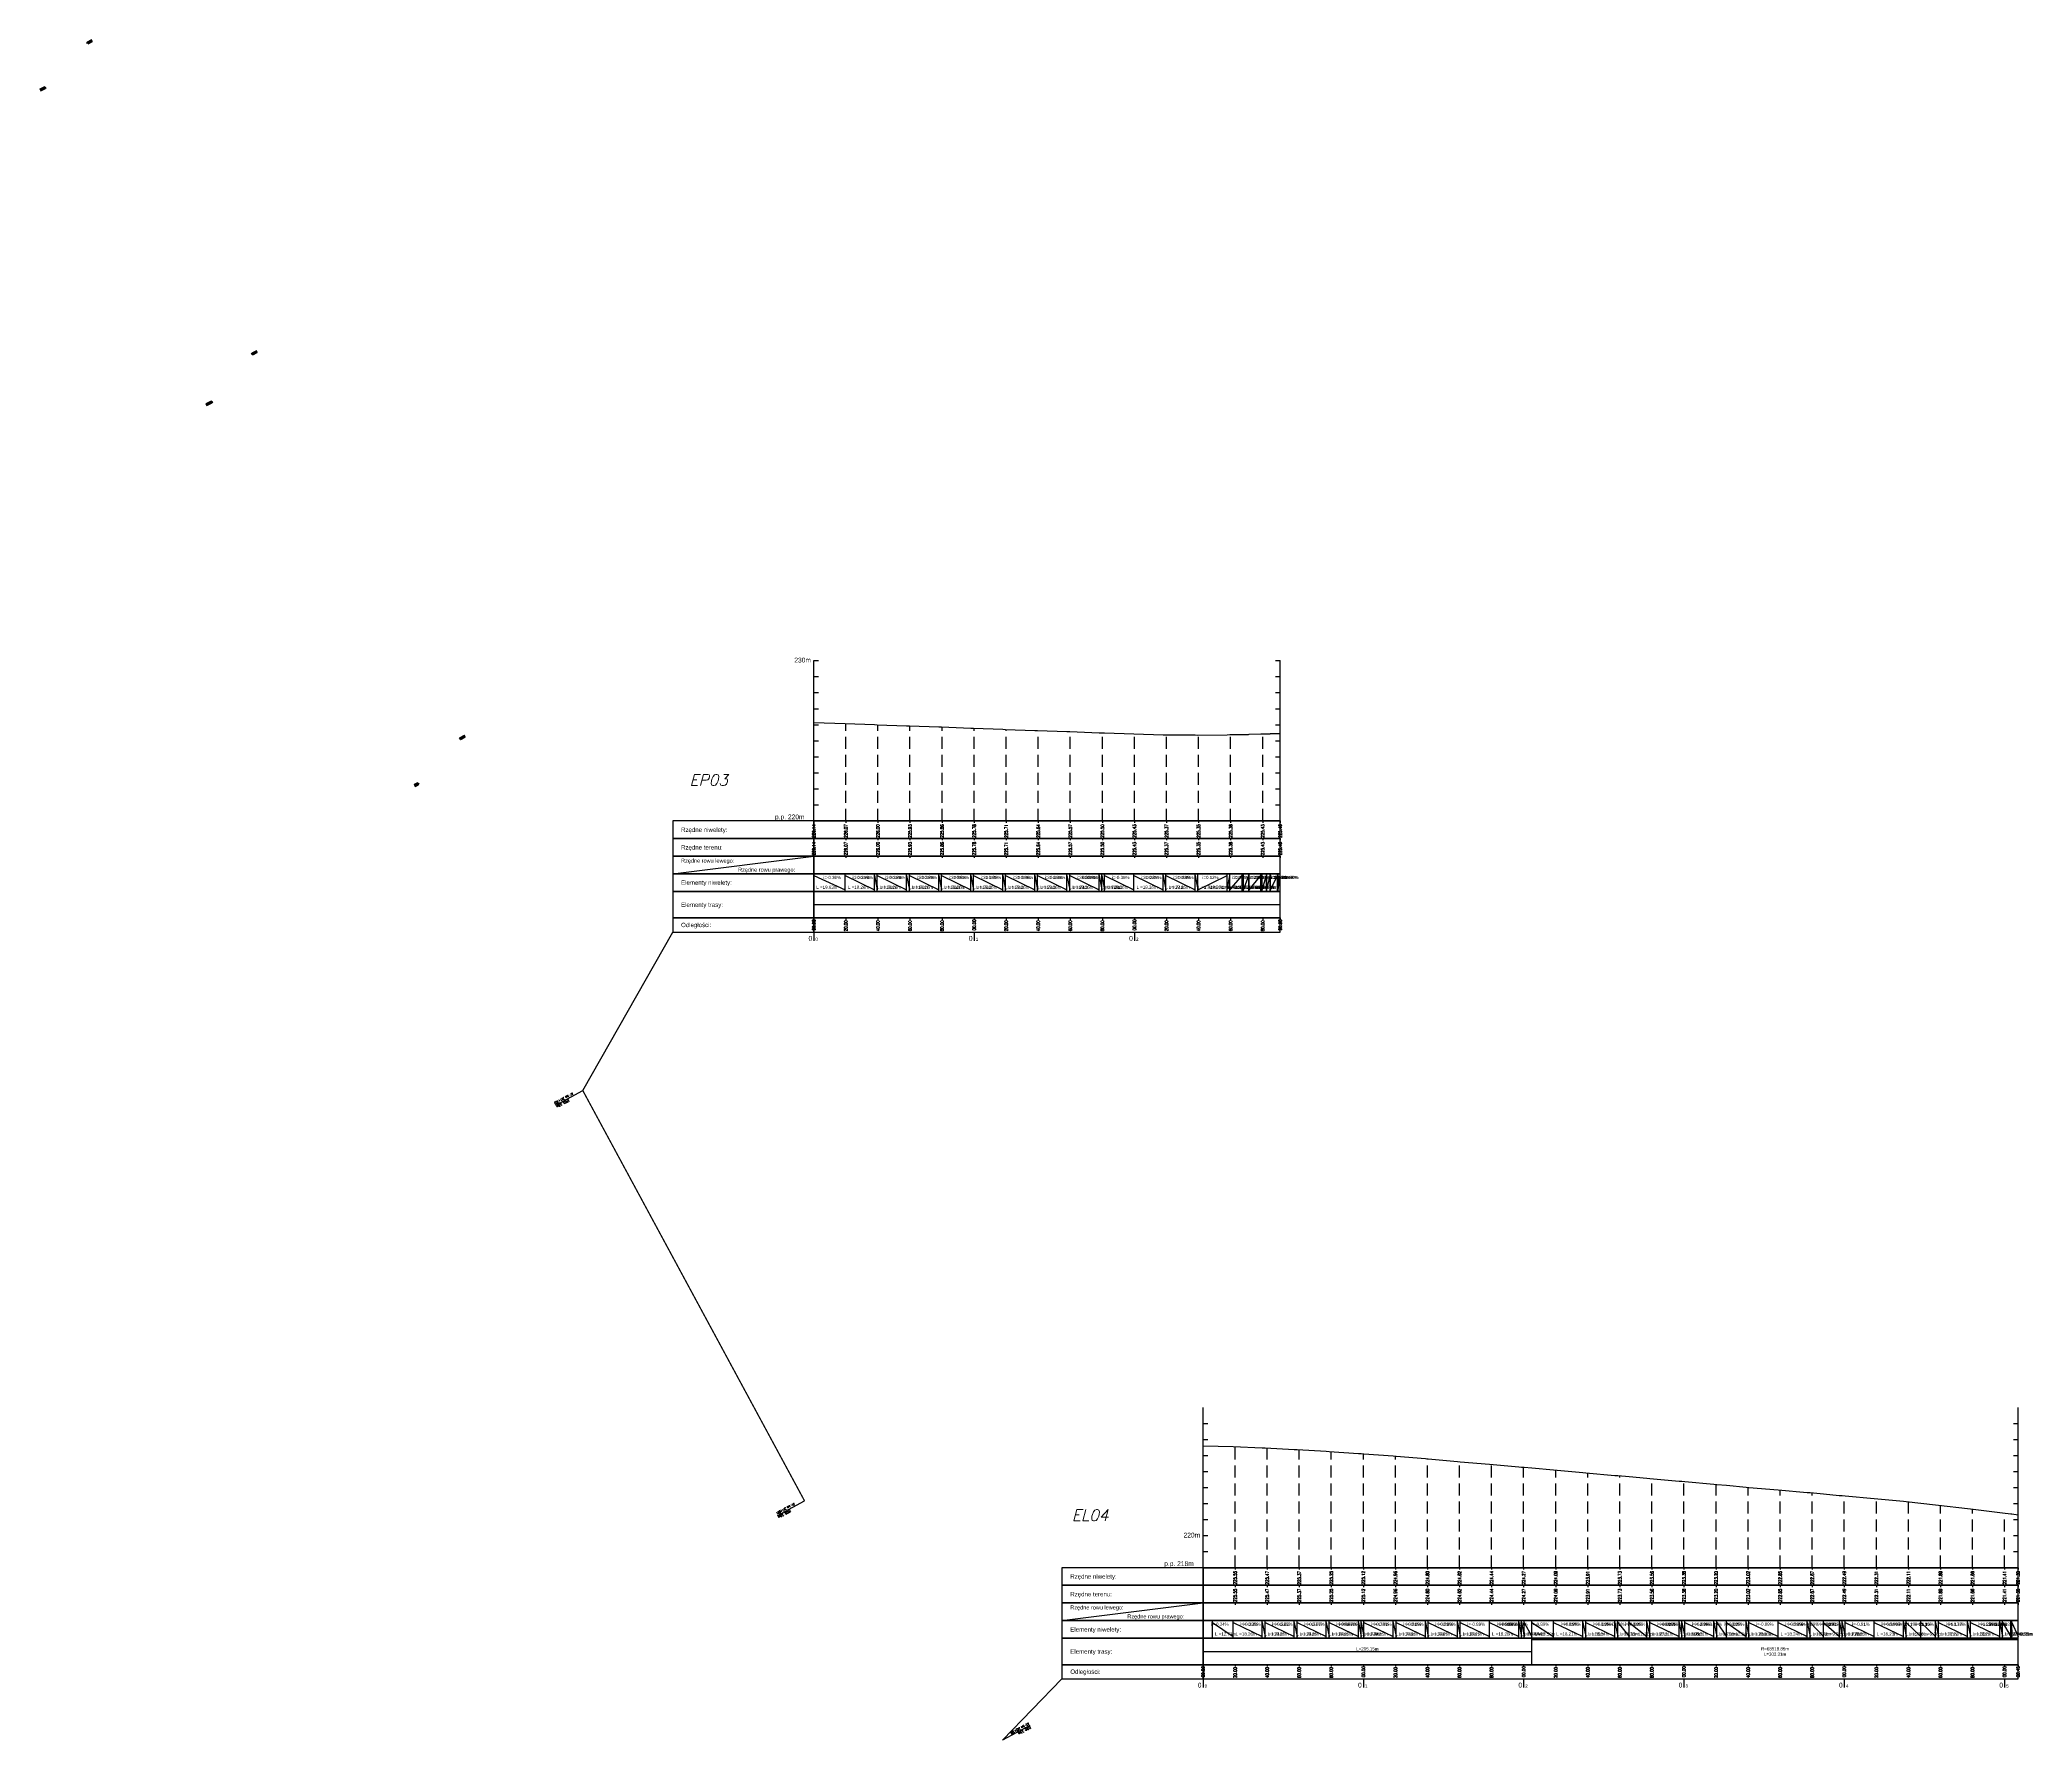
# Model space of a CAD drawing. Header units: metres. Extents: x 7399493 to 7407015, y 5696902 to 5712236.
# Drawn here: x 7403683 to 7404926, y 5706186 to 5707247 of the extents above; entities that cross this region are included whole.
import ezdxf

# ---------------------------------------------------------------- set-up
doc = ezdxf.new("R2010")
doc.units = ezdxf.units.M
doc.linetypes.add('DASHED', pattern=[0.75, 0.5, -0.25])
for name, color, linetype in [('Ekran_akustyczny_3.5m_opis', 7, 'Continuous'), ('Ekran_akustyczny_3m', 100, 'Continuous'), ('Ekran_akustyczny_3m_opis', 7, 'Continuous'), ('pomoc', 140, 'Continuous'), ('PR_0', 7, 'Continuous'), ('PR_istniejacy_teren', 7, 'Continuous'), ('robocza', 3, 'Continuous'), ('Schody ewakuacyjne', 100, 'Continuous')]:
    doc.layers.add(name, color=color, linetype=linetype)
doc.styles.add('simplex 0.60', font='simplex.shx', dxfattribs={"width": 0.6})
doc.styles.add('simplex 0.80', font='simplex.shx', dxfattribs={"width": 0.8})
doc.styles.add('Standard poch.', font='simplex.shx', dxfattribs={"oblique": 15})

# ---------------------------------------------------------------- blocks, each defined once
blk = doc.blocks.new('*U21')
at = {"layer": 'Schody ewakuacyjne', "ltscale": 0.8}
blk.add_lwpolyline([(-0.7, 0), (-0.7, -2.4), (-0.6, -2.4), (-0.6, 0)], close=True, dxfattribs=at)
at = {"layer": 'Schody ewakuacyjne'}
for points in [[(-0.5, -2.4), (-0.5, 0)], [(-0.5, 0), (0.5, 0)], [(-0.4, 0.3), (0.4, 0.3)], [(-0.4, 0), (-0.4, 0.3), (0.4, 0.3), (0.4, 0)], [(-0.4, -2.4), (-0.4, 0)], [(-0.5, -2.4), (0.5, -2.4)], [(-0.4, -0.3), (0.4, -0.3)], [(-0.4, -0.5), (0.4, -0.5)], [(-0.4, -0.8), (0.4, -0.8)], [(-0.4, -1.1), (0.4, -1.1)], [(-0.4, -1.4), (0.4, -1.4)], [(-0.4, -1.6), (0.4, -1.6)], [(-0.4, -1.9), (0.4, -1.9)], [(-0.4, -2.2), (0.4, -2.2)], [(-0.4, -2.4), (0.4, -2.4)], [(0.4, -2.4), (0.4, 0)], [(0.5, -2.4), (0.5, 0)]]:
    blk.add_lwpolyline(points, dxfattribs=at)
blk = doc.blocks.new('*U23')
at = {"layer": 'Schody ewakuacyjne', "ltscale": 0.8}
blk.add_lwpolyline([(-0.7, 0), (-0.7, -3.2), (-0.6, -3.2), (-0.6, 0)], close=True, dxfattribs=at)
at = {"layer": 'Schody ewakuacyjne'}
for points in [[(-0.5, -3.2), (-0.5, 0)], [(-0.5, 0), (0.5, 0)], [(-0.4, 0.3), (0.4, 0.3)], [(-0.4, 0), (-0.4, 0.3), (0.4, 0.3), (0.4, 0)], [(-0.4, -3.2), (-0.4, 0)], [(-0.5, -3.2), (0.5, -3.2)], [(-0.4, -0.3), (0.4, -0.3)], [(-0.4, -0.5), (0.4, -0.5)], [(-0.4, -0.8), (0.4, -0.8)], [(-0.4, -1.1), (0.4, -1.1)], [(-0.4, -1.4), (0.4, -1.4)], [(-0.4, -1.6), (0.4, -1.6)], [(-0.4, -1.9), (0.4, -1.9)], [(-0.4, -2.2), (0.4, -2.2)], [(-0.4, -2.4), (0.4, -2.4)], [(-0.4, -2.7), (0.4, -2.7)], [(-0.4, -3), (0.4, -3)], [(-0.4, -3.2), (0.4, -3.2)], [(0.4, -3.2), (0.4, 0)], [(0.5, -3.2), (0.5, 0)]]:
    blk.add_lwpolyline(points, dxfattribs=at)
blk = doc.blocks.new('*U88')
at = {"layer": 'robocza', "color": 7, "linetype": 'Continuous', "lineweight": -3}
for p, q in [((0, 100), (3, 100)), ((0, 0), (0, 100)), ((287.9, 100), (290.9, 100)), ((290.9, 0), (290.9, 100)), ((0, 90), (3, 90)), ((287.9, 90), (290.9, 90)), ((0, 80), (3, 80)), ((287.9, 80), (290.9, 80)), ((0, 70), (3, 70)), ((287.9, 70), (290.9, 70)), ((0, 60), (3, 60)), ((0, 50), (3, 50)), ((287.9, 60), (290.9, 60)), ((287.9, 50), (290.9, 50)), ((0, 40), (3, 40)), ((287.9, 40), (290.9, 40)), ((0, 30), (3, 30)), ((287.9, 30), (290.9, 30)), ((0, 20), (3, 20)), ((287.9, 20), (290.9, 20)), ((0, 10), (3, 10)), ((0, 0), (290.9, 0)), ((287.9, 10), (290.9, 10)), ((287.9, 0), (290.9, 0)), ((0, -11), (0, -12.1)), ((20, -11), (20, -12.1)), ((40, -11), (40, -12.1)), ((60, -11), (60, -12.1)), ((80, -11), (80, -12.1)), ((100, -11), (100, -12.1)), ((120, -11), (120, -12.1)), ((140, -11), (140, -12.1)), ((160, -11), (160, -12.1)), ((180, -11), (180, -12.1)), ((200, -11), (200, -12.1)), ((220, -11), (220, -12.1)), ((240, -11), (240, -12.1)), ((260, -11), (260, -12.1)), ((280, -11), (280, -12.1)), ((290.9, -11), (290.9, -12.1)), ((-88, -33), (0, -22)), ((0, -22), (0, -23.1)), ((20, -22), (20, -23.1)), ((40, -22), (40, -23.1)), ((60, -22), (60, -23.1)), ((80, -22), (80, -23.1)), ((100, -22), (100, -23.1)), ((120, -22), (120, -23.1)), ((140, -22), (140, -23.1)), ((160, -22), (160, -23.1)), ((180, -22), (180, -23.1)), ((200, -22), (200, -23.1)), ((220, -22), (220, -23.1)), ((240, -22), (240, -23.1)), ((260, -22), (260, -23.1)), ((280, -22), (280, -23.1)), ((290.9, -22), (290.9, -23.1)), ((0, -60.5), (0, -61.6)), ((20, -60.5), (20, -61.6)), ((40, -60.5), (40, -61.6)), ((60, -60.5), (60, -61.6)), ((80, -60.5), (80, -61.6)), ((100, -60.5), (100, -61.6)), ((120, -60.5), (120, -61.6)), ((140, -60.5), (140, -61.6)), ((160, -60.5), (160, -61.6)), ((180, -60.5), (180, -61.6)), ((200, -60.5), (200, -61.6)), ((220, -60.5), (220, -61.6)), ((240, -60.5), (240, -61.6)), ((260, -60.5), (260, -61.6)), ((280, -60.5), (280, -61.6)), ((290.9, -60.5), (290.9, -61.6)), ((0, -69.3), (0, -74.8)), ((100, -69.3), (100, -74.8)), ((200, -69.3), (200, -74.8))]:
    blk.add_line(p, q, dxfattribs=at)
at = {"layer": 'robocza', "color": 7, "linetype": 'DASHED', "lineweight": -3, "ltscale": 15}
for p, q in [((0, 0), (0, 61.4)), ((20, 0), (20, 60.7)), ((40, 0), (40, 60)), ((60, 0), (60, 59.3)), ((80, 0), (80, 58.6)), ((100, 0), (100, 57.8)), ((120, 0), (120, 57.1)), ((140, 0), (140, 56.4)), ((160, 0), (160, 55.7)), ((180, 0), (180, 55)), ((200, 0), (200, 54.3)), ((220, 0), (220, 53.7)), ((240, 0), (240, 53.5)), ((260, 0), (260, 53.8)), ((280, 0), (280, 54.3)), ((290.9, 0), (290.9, 54.6))]:
    blk.add_line(p, q, dxfattribs=at)
at = {"layer": 'robocza', "color": 1, "linetype": 'Continuous', "lineweight": -3}
for p, q in [((0, 0), (0, -1.1)), ((20, 0), (20, -1.1)), ((40, 0), (40, -1.1)), ((60, 0), (60, -1.1)), ((80, 0), (80, -1.1)), ((100, 0), (100, -1.1)), ((120, 0), (120, -1.1)), ((140, 0), (140, -1.1)), ((160, 0), (160, -1.1)), ((180, 0), (180, -1.1)), ((200, 0), (200, -1.1)), ((220, 0), (220, -1.1)), ((240, 0), (240, -1.1)), ((260, 0), (260, -1.1)), ((280, 0), (280, -1.1)), ((290.9, 0), (290.9, -1.1)), ((0, -22), (0, -23.1)), ((20, -22), (20, -23.1)), ((40, -22), (40, -23.1)), ((60, -22), (60, -23.1)), ((80, -22), (80, -23.1)), ((100, -22), (100, -23.1)), ((120, -22), (120, -23.1)), ((140, -22), (140, -23.1)), ((160, -22), (160, -23.1)), ((180, -22), (180, -23.1)), ((200, -22), (200, -23.1)), ((220, -22), (220, -23.1)), ((240, -22), (240, -23.1)), ((260, -22), (260, -23.1)), ((280, -22), (280, -23.1)), ((290.9, -22), (290.9, -23.1)), ((0, -44), (0, -33)), ((0, -34.1), (19.6, -42.9)), ((19.6, -44), (19.6, -33)), ((19.6, -34.1), (37.9, -42.9)), ((37.9, -44), (37.9, -33)), ((37.9, -34.1), (39.6, -42.9)), ((39.6, -44), (39.6, -33)), ((39.6, -34.1), (57.9, -42.9)), ((57.9, -44), (57.9, -33)), ((57.9, -34.1), (59.6, -42.9)), ((59.6, -44), (59.6, -33)), ((59.6, -34.1), (77.9, -42.9)), ((77.9, -44), (77.9, -33)), ((77.9, -34.1), (79.6, -42.9)), ((79.6, -44), (79.6, -33)), ((79.6, -34.1), (97.9, -42.9)), ((97.9, -44), (97.9, -33)), ((97.9, -34.1), (99.6, -42.9)), ((99.6, -44), (99.6, -33)), ((99.6, -34.1), (117.9, -42.9)), ((117.9, -44), (117.9, -33)), ((117.9, -34.1), (119.6, -42.9)), ((119.6, -44), (119.6, -33)), ((119.6, -34.1), (137.9, -42.9)), ((137.9, -44), (137.9, -33)), ((137.9, -34.1), (139.6, -42.9)), ((139.6, -44), (139.6, -33)), ((139.6, -34.1), (157.9, -42.9)), ((157.9, -44), (157.9, -33)), ((157.9, -34.1), (159.6, -42.9)), ((159.6, -44), (159.6, -33)), ((159.6, -34.1), (177.9, -42.9)), ((177.9, -44), (177.9, -33)), ((177.9, -34.1), (179.6, -42.9)), ((179.6, -44), (179.6, -33)), ((179.6, -34.1), (181.4, -42.9)), ((181.4, -44), (181.4, -33)), ((181.4, -34.1), (199.6, -42.9)), ((199.6, -44), (199.6, -33)), ((199.6, -34.1), (217.9, -42.9)), ((217.9, -44), (217.9, -33)), ((217.9, -34.1), (219.6, -42.9)), ((219.6, -44), (219.6, -33)), ((219.6, -34.1), (237.9, -42.9)), ((237.9, -44), (237.9, -33)), ((237.9, -34.1), (239.6, -42.9)), ((239.6, -44), (239.6, -33)), ((239.6, -42.9), (257.9, -34.1)), ((257.9, -44), (257.9, -33)), ((257.9, -42.9), (259.6, -34.1)), ((259.6, -44), (259.6, -33)), ((259.6, -42.9), (267.3, -34.1)), ((267.3, -44), (267.3, -33)), ((267.3, -42.9), (268.1, -34.1)), ((268.1, -44), (268.1, -33)), ((268.1, -42.9), (271.3, -34.1)), ((271.3, -44), (271.3, -33)), ((271.3, -42.9), (271.6, -34.1)), ((271.6, -44), (271.6, -33)), ((271.6, -42.9), (278.9, -34.1)), ((278.9, -44), (278.9, -33)), ((278.9, -42.9), (279.6, -34.1)), ((279.6, -44), (279.6, -33)), ((279.6, -42.9), (282.3, -34.1)), ((282.3, -44), (282.3, -33)), ((282.3, -42.9), (282.6, -34.1)), ((282.6, -44), (282.6, -33)), ((282.6, -42.9), (284.6, -34.1)), ((284.6, -44), (284.6, -33)), ((284.6, -42.9), (284.8, -34.1)), ((284.8, -44), (284.8, -33)), ((284.8, -42.9), (289.2, -34.1)), ((289.2, -44), (289.2, -33)), ((289.2, -42.9), (289.6, -34.1)), ((289.6, -44), (289.6, -33)), ((289.6, -42.9), (290.9, -34.1)), ((0, -60.5), (0, -44)), ((0, -52.2), (290.9, -52.2))]:
    blk.add_line(p, q, dxfattribs=at)
at = {"layer": 'robocza', "color": 7, "linetype": 'Continuous', "lineweight": -3}
for points in [[(0, -11), (0, 0), (-88, 0), (-88, -11)], [(0, -11), (290.9, -11), (290.9, 0), (0, 0)], [(0, -22), (0, -11), (-88, -11), (-88, -22)], [(0, -22), (290.9, -22), (290.9, -11), (0, -11)], [(0, -33), (0, -22), (-88, -22), (-88, -33)], [(0, -33), (0, -22), (-88, -22), (-88, -33)], [(0, -33), (290.9, -33), (290.9, -22), (0, -22)], [(0, -33), (290.9, -33), (290.9, -22), (0, -22)], [(0, -44), (0, -33), (-88, -33), (-88, -44)], [(0, -44), (290.9, -44), (290.9, -33), (0, -33)], [(0, -60.5), (0, -44), (-88, -44), (-88, -60.5)], [(0, -60.5), (290.9, -60.5), (290.9, -44), (0, -44)], [(0, -69.3), (0, -60.5), (-88, -60.5), (-88, -69.3)], [(0, -69.3), (290.9, -69.3), (290.9, -60.5), (0, -60.5)]]:
    blk.add_3dface(points, dxfattribs=at)
at = {"layer": 'robocza', "color": 2, "linetype": 'Continuous', "lineweight": -3, "char_height": 3}
for s, insert, attachment_point in [('230m', (-1.8, 100.3), 6), ('p.p. 220m', (-15, 4), 2)]:
    blk.add_mtext(s, dxfattribs=dict(at, insert=insert, attachment_point=attachment_point))
at = {"layer": 'robocza', "color": 7, "linetype": 'Continuous', "lineweight": -3, "attachment_point": 4}
for s, insert, char_height in [('Rzędne niwelety:', (-82.8, -5.9), 2.75), ('Rzędne rowu lewego:', (-82.8, -25.2), 2.5), ('Rzędne terenu:', (-82.8, -16.9), 2.75), ('Elementy niwelety:', (-82.8, -38.9), 2.75), ('Elementy trasy:', (-82.8, -52.7), 2.75), ('Odległości:', (-82.8, -65.3), 2.75)]:
    blk.add_mtext(s, dxfattribs=dict(at, insert=insert, char_height=char_height))
at = {"layer": 'robocza', "color": 1, "linetype": 'Continuous', "lineweight": -3, "insert": (-47.2, -30.8), "char_height": 2.5, "attachment_point": 4}
blk.add_mtext('Rzędne rowu prawego:', dxfattribs=at)
blk = doc.blocks.new('*U87')
at = {"layer": 'PR_istniejacy_teren', "color": 7, "linetype": 'Continuous', "lineweight": -3, "ltscale": 4}
for p, q in [((7404820.8, 5706881.6), (7404840.4, 5706880.9)), ((7404840.4, 5706880.9), (7404858.7, 5706880.3)), ((7404858.7, 5706880.3), (7404860.4, 5706880.2)), ((7404860.4, 5706880.2), (7404878.7, 5706879.5)), ((7404878.7, 5706879.5), (7404880.4, 5706879.5)), ((7404880.4, 5706879.5), (7404898.7, 5706878.8)), ((7404898.7, 5706878.8), (7404900.4, 5706878.8)), ((7404900.4, 5706878.8), (7404918.7, 5706878.1)), ((7404918.7, 5706878.1), (7404920.4, 5706878)), ((7404920.4, 5706878), (7404938.7, 5706877.4)), ((7404938.7, 5706877.4), (7404940.4, 5706877.3)), ((7404940.4, 5706877.3), (7404958.7, 5706876.7)), ((7404958.7, 5706876.7), (7404960.4, 5706876.6)), ((7404960.4, 5706876.6), (7404978.7, 5706876)), ((7404978.7, 5706876), (7404980.4, 5706875.9)), ((7404980.4, 5706875.9), (7404998.7, 5706875.2)), ((7404998.7, 5706875.2), (7405000.4, 5706875.2)), ((7405000.4, 5706875.2), (7405002.2, 5706875.1)), ((7405002.2, 5706875.1), (7405020.4, 5706874.5)), ((7405020.4, 5706874.5), (7405038.7, 5706873.9)), ((7405038.7, 5706873.9), (7405040.4, 5706873.9)), ((7405040.4, 5706873.9), (7405058.7, 5706873.8)), ((7405058.7, 5706873.8), (7405060.4, 5706873.7)), ((7405060.4, 5706873.7), (7405078.7, 5706873.9)), ((7405078.7, 5706873.9), (7405080.4, 5706874)), ((7405080.4, 5706874), (7405088.1, 5706874.1)), ((7405088.1, 5706874.1), (7405088.9, 5706874.2)), ((7405088.9, 5706874.2), (7405092, 5706874.2)), ((7405092, 5706874.2), (7405092.4, 5706874.3)), ((7405092.4, 5706874.3), (7405099.7, 5706874.5)), ((7405099.7, 5706874.5), (7405100.4, 5706874.5)), ((7405100.4, 5706874.5), (7405103.1, 5706874.6)), ((7405103.1, 5706874.6), (7405103.4, 5706874.6)), ((7405103.4, 5706874.6), (7405105.4, 5706874.6)), ((7405105.4, 5706874.6), (7405105.6, 5706874.7)), ((7405105.6, 5706874.7), (7405110, 5706874.8)), ((7405110, 5706874.8), (7405110.4, 5706874.8)), ((7405110.4, 5706874.8), (7405111.7, 5706874.8))]:
    blk.add_line(p, q, dxfattribs=at)
blk = doc.blocks.new('*U86')
at = {"layer": 'robocza', "color": 1, "linetype": 'Continuous', "lineweight": -3, "char_height": 2, "attachment_point": 6, "rotation": 90, "style": 'simplex 0.80'}
for s, insert in [('226.14', (7404820.8, 5706818.1)), ('226.07', (7404840.8, 5706818.1)), ('226.00', (7404860.8, 5706818.1)), ('225.93', (7404880.8, 5706818.1)), ('225.86', (7404900.8, 5706818.1)), ('225.78', (7404920.8, 5706818.1)), ('225.71', (7404940.8, 5706818.1)), ('225.64', (7404960.8, 5706818.1)), ('225.57', (7404980.8, 5706818.1)), ('225.50', (7405000.8, 5706818.1)), ('225.43', (7405020.8, 5706818.1)), ('225.37', (7405040.8, 5706818.1)), ('225.35', (7405060.8, 5706818.1)), ('225.38', (7405080.8, 5706818.1)), ('225.43', (7405100.8, 5706818.1)), ('225.46', (7405111.7, 5706818.1))]:
    blk.add_mtext(s, dxfattribs=dict(at, insert=insert))
blk = doc.blocks.new('*U85')
at = {"layer": 'robocza', "color": 1, "linetype": 'Continuous', "lineweight": -3, "char_height": 2, "attachment_point": 6, "rotation": 90, "style": 'simplex 0.80'}
for s, insert in [('226.14', (7404820.8, 5706807.1)), ('226.07', (7404840.8, 5706807.1)), ('226.00', (7404860.8, 5706807.1)), ('225.93', (7404880.8, 5706807.1)), ('225.86', (7404900.8, 5706807.1)), ('225.78', (7404920.8, 5706807.1)), ('225.71', (7404940.8, 5706807.1)), ('225.64', (7404960.8, 5706807.1)), ('225.57', (7404980.8, 5706807.1)), ('225.50', (7405000.8, 5706807.1)), ('225.43', (7405020.8, 5706807.1)), ('225.37', (7405040.8, 5706807.1)), ('225.35', (7405060.8, 5706807.1)), ('225.38', (7405080.8, 5706807.1)), ('225.43', (7405100.8, 5706807.1)), ('225.46', (7405111.7, 5706807.1))]:
    blk.add_mtext(s, dxfattribs=dict(at, insert=insert))
blk = doc.blocks.new('*U84')
at = {"layer": 'PR_0', "color": 1, "linetype": 'Continuous', "lineweight": -3, "char_height": 2}
for s, insert, attachment_point in [('L =19.63m', (7404822.4, 5706777.8), 7), ('i=-0.36%', (7404837.7, 5706783.9), 9), ('L =18.26m', (7404842.1, 5706777.8), 7), ('i=-0.36%', (7404855.9, 5706783.9), 9), ('i=-0.36%', (7404857.7, 5706783.9), 9), ('L =1.74m', (7404860.3, 5706777.8), 7), ('L =18.26m', (7404862.1, 5706777.8), 7), ('i=-0.36%', (7404875.9, 5706783.9), 9), ('i=-0.36%', (7404877.7, 5706783.9), 9), ('L =1.74m', (7404880.3, 5706777.8), 7), ('L =18.26m', (7404882.1, 5706777.8), 7), ('i=-0.36%', (7404895.9, 5706783.9), 9), ('i=-0.36%', (7404897.7, 5706783.9), 9), ('L =1.74m', (7404900.3, 5706777.8), 7), ('L =18.26m', (7404902.1, 5706777.8), 7), ('i=-0.36%', (7404915.9, 5706783.9), 9), ('i=-0.36%', (7404917.7, 5706783.9), 9), ('L =1.74m', (7404920.3, 5706777.8), 7), ('L =18.26m', (7404922.1, 5706777.8), 7), ('i=-0.36%', (7404935.9, 5706783.9), 9), ('i=-0.36%', (7404937.7, 5706783.9), 9), ('L =1.74m', (7404940.3, 5706777.8), 7), ('L =18.26m', (7404942.1, 5706777.8), 7), ('i=-0.36%', (7404955.9, 5706783.9), 9), ('i=-0.36%', (7404957.7, 5706783.9), 9), ('L =1.74m', (7404960.3, 5706777.8), 7), ('L =18.26m', (7404962.1, 5706777.8), 7), ('i=-0.36%', (7404975.9, 5706783.9), 9), ('i=-0.36%', (7404977.7, 5706783.9), 9), ('L =1.74m', (7404980.3, 5706777.8), 7), ('L =18.26m', (7404982.1, 5706777.8), 7), ('i=-0.36%', (7404995.9, 5706783.9), 9), ('i=-0.36%', (7404997.7, 5706783.9), 9), ('i=-0.36%', (7404999.4, 5706783.9), 9), ('L =1.74m', (7405000.3, 5706777.8), 7), ('L =1.74m', (7405002.1, 5706777.8), 7), ('L =18.26m', (7405003.8, 5706777.8), 7), ('i=-0.36%', (7405017.7, 5706783.9), 9), ('L =18.26m', (7405022.1, 5706777.8), 7), ('i=-0.28%', (7405035.9, 5706783.9), 9), ('i=-0.28%', (7405037.7, 5706783.9), 9), ('L =1.74m', (7405040.3, 5706777.8), 7), ('L =18.26m', (7405042.1, 5706777.8), 7), ('i=-0.08%', (7405055.9, 5706783.9), 9), ('i=-0.08%', (7405057.7, 5706783.9), 9), ('L =1.74m', (7405060.3, 5706777.8), 7), ('i=0.12%', (7405063.2, 5706783.9), 7), ('L =18.26m', (7405077.1, 5706777.8), 9), ('L =1.74m', (7405078.8, 5706777.8), 9), ('L =7.69m', (7405086.5, 5706777.8), 9), ('L =0.73m', (7405087.2, 5706777.8), 9), ('L =3.19m', (7405090.4, 5706777.8), 9), ('L =0.30m', (7405090.7, 5706777.8), 9), ('i=0.12%', (7405081.4, 5706783.9), 7), ('i=0.22%', (7405083.2, 5706783.9), 7), ('L =7.37m', (7405098.1, 5706777.8), 9), ('L =0.70m', (7405098.8, 5706777.8), 9), ('L =2.69m', (7405101.5, 5706777.8), 9), ('L =0.26m', (7405101.8, 5706777.8), 9), ('i=0.22%', (7405090.9, 5706783.9), 7), ('i=0.29%', (7405091.6, 5706783.9), 7), ('L =2.07m', (7405103.8, 5706777.8), 9), ('L =0.20m', (7405104, 5706777.8), 9), ('i=0.29%', (7405094.8, 5706783.9), 7), ('i=0.30%', (7405095.1, 5706783.9), 7), ('L =4.37m', (7405108.4, 5706777.8), 9), ('L =0.42m', (7405108.8, 5706777.8), 9), ('L =1.27m', (7405110.1, 5706777.8), 9), ('i=0.30%', (7405102.5, 5706783.9), 7), ('i=0.30%', (7405103.2, 5706783.9), 7), ('i=0.30%', (7405105.9, 5706783.9), 7), ('i=0.30%', (7405106.1, 5706783.9), 7), ('i=0.30%', (7405108.2, 5706783.9), 7), ('i=0.30%', (7405108.4, 5706783.9), 7), ('i=0.30%', (7405112.8, 5706783.9), 7), ('i=0.30%', (7405113.2, 5706783.9), 7)]:
    blk.add_mtext(s, dxfattribs=dict(at, insert=insert, attachment_point=attachment_point))
blk = doc.blocks.new('*U83')
at = {"layer": 'robocza', "color": 1, "linetype": 'Continuous', "lineweight": -3, "char_height": 2, "attachment_point": 5, "rotation": 90, "style": 'simplex 0.80'}
for s, insert in [('00.00', (7404820.8, 5706755.3)), ('20.00', (7404840.8, 5706754.8)), ('40.00', (7404860.8, 5706754.8)), ('60.00', (7404880.8, 5706754.8)), ('80.00', (7404900.8, 5706754.8)), ('00.00', (7404920.8, 5706755.3)), ('20.00', (7404940.8, 5706754.8)), ('40.00', (7404960.8, 5706754.8)), ('60.00', (7404980.8, 5706754.8)), ('80.00', (7405000.8, 5706754.8)), ('00.00', (7405020.8, 5706755.3)), ('20.00', (7405040.8, 5706754.8)), ('40.00', (7405060.8, 5706754.8)), ('60.00', (7405080.8, 5706754.8)), ('80.00', (7405100.8, 5706754.8)), ('90.90', (7405111.7, 5706755.3))]:
    blk.add_mtext(s, dxfattribs=dict(at, insert=insert))
blk = doc.blocks.new('*U82')
at = {"layer": 'robocza', "color": 1, "linetype": 'Continuous', "lineweight": -3}
for s, insert, char_height, attachment_point in [('0', (7404819.8, 5706745.4), 3, 9), ('0', (7404821.8, 5706745.4), 2, 7), ('0', (7404919.8, 5706745.4), 3, 9), ('1', (7404921.8, 5706745.4), 2, 7), ('0', (7405019.8, 5706745.4), 3, 9), ('2', (7405021.8, 5706745.4), 2, 7)]:
    blk.add_mtext(s, dxfattribs=dict(at, insert=insert, char_height=char_height, attachment_point=attachment_point))
blk = doc.blocks.new('*U96')
at = {"layer": 'robocza', "color": 7, "linetype": 'DASHED', "lineweight": -3, "ltscale": 15}
for p, q in [((0, 0), (0, 100)), ((20, 0), (20, 75.5)), ((40, 0), (40, 74.7)), ((60, 0), (60, 73.7)), ((80, 0), (80, 72.5)), ((100, 0), (100, 71.2)), ((120, 0), (120, 69.6)), ((140, 0), (140, 68)), ((160, 0), (160, 66.2)), ((180, 0), (180, 64.4)), ((200, 0), (200, 62.7)), ((220, 0), (220, 60.9)), ((240, 0), (240, 59.1)), ((260, 0), (260, 57.3)), ((280, 0), (280, 55.6)), ((300, 0), (300, 53.8)), ((320, 0), (320, 52)), ((340, 0), (340, 50.2)), ((360, 0), (360, 48.5)), ((380, 0), (380, 46.7)), ((400, 0), (400, 44.9)), ((420, 0), (420, 43.1)), ((440, 0), (440, 41.1)), ((460, 0), (460, 38.9)), ((480, 0), (480, 36.6)), ((500, 0), (500, 34.1)), ((508.5, 0), (508.5, 33))]:
    blk.add_line(p, q, dxfattribs=at)
at = {"layer": 'robocza', "color": 7, "linetype": 'Continuous', "lineweight": -3}
for p, q in [((0, 0), (0, 100)), ((508.5, 0), (508.5, 100)), ((0, 90), (3, 90)), ((505.5, 90), (508.5, 90)), ((0, 80), (3, 80)), ((505.5, 80), (508.5, 80)), ((0, 70), (3, 70)), ((505.5, 70), (508.5, 70)), ((0, 60), (3, 60)), ((0, 50), (3, 50)), ((505.5, 60), (508.5, 60)), ((505.5, 50), (508.5, 50)), ((0, 40), (3, 40)), ((505.5, 40), (508.5, 40)), ((0, 30), (3, 30)), ((505.5, 30), (508.5, 30)), ((0, 20), (3, 20)), ((505.5, 20), (508.5, 20)), ((0, 10), (3, 10)), ((0, 0), (508.5, 0)), ((505.5, 10), (508.5, 10)), ((505.5, 0), (508.5, 0)), ((0, -11), (0, -12.1)), ((20, -11), (20, -12.1)), ((40, -11), (40, -12.1)), ((60, -11), (60, -12.1)), ((80, -11), (80, -12.1)), ((100, -11), (100, -12.1)), ((120, -11), (120, -12.1)), ((140, -11), (140, -12.1)), ((160, -11), (160, -12.1)), ((180, -11), (180, -12.1)), ((200, -11), (200, -12.1)), ((220, -11), (220, -12.1)), ((240, -11), (240, -12.1)), ((260, -11), (260, -12.1)), ((280, -11), (280, -12.1)), ((300, -11), (300, -12.1)), ((320, -11), (320, -12.1)), ((340, -11), (340, -12.1)), ((360, -11), (360, -12.1)), ((380, -11), (380, -12.1)), ((400, -11), (400, -12.1)), ((420, -11), (420, -12.1)), ((440, -11), (440, -12.1)), ((460, -11), (460, -12.1)), ((480, -11), (480, -12.1)), ((500, -11), (500, -12.1)), ((508.5, -11), (508.5, -12.1)), ((-88, -33), (0, -22)), ((0, -22), (0, -23.1)), ((20, -22), (20, -23.1)), ((40, -22), (40, -23.1)), ((60, -22), (60, -23.1)), ((80, -22), (80, -23.1)), ((100, -22), (100, -23.1)), ((120, -22), (120, -23.1)), ((140, -22), (140, -23.1)), ((160, -22), (160, -23.1)), ((180, -22), (180, -23.1)), ((200, -22), (200, -23.1)), ((220, -22), (220, -23.1)), ((240, -22), (240, -23.1)), ((260, -22), (260, -23.1)), ((280, -22), (280, -23.1)), ((300, -22), (300, -23.1)), ((320, -22), (320, -23.1)), ((340, -22), (340, -23.1)), ((360, -22), (360, -23.1)), ((380, -22), (380, -23.1)), ((400, -22), (400, -23.1)), ((420, -22), (420, -23.1)), ((440, -22), (440, -23.1)), ((460, -22), (460, -23.1)), ((480, -22), (480, -23.1)), ((500, -22), (500, -23.1)), ((508.5, -22), (508.5, -23.1)), ((0, -60.5), (0, -61.6)), ((20, -60.5), (20, -61.6)), ((40, -60.5), (40, -61.6)), ((60, -60.5), (60, -61.6)), ((80, -60.5), (80, -61.6)), ((100, -60.5), (100, -61.6)), ((120, -60.5), (120, -61.6)), ((140, -60.5), (140, -61.6)), ((160, -60.5), (160, -61.6)), ((180, -60.5), (180, -61.6)), ((200, -60.5), (200, -61.6)), ((220, -60.5), (220, -61.6)), ((240, -60.5), (240, -61.6)), ((260, -60.5), (260, -61.6)), ((280, -60.5), (280, -61.6)), ((300, -60.5), (300, -61.6)), ((320, -60.5), (320, -61.6)), ((340, -60.5), (340, -61.6)), ((360, -60.5), (360, -61.6)), ((380, -60.5), (380, -61.6)), ((400, -60.5), (400, -61.6)), ((420, -60.5), (420, -61.6)), ((440, -60.5), (440, -61.6)), ((460, -60.5), (460, -61.6)), ((480, -60.5), (480, -61.6)), ((500, -60.5), (500, -61.6)), ((508.5, -60.5), (508.5, -61.6)), ((0, -69.3), (0, -74.8)), ((100, -69.3), (100, -74.8)), ((200, -69.3), (200, -74.8)), ((300, -69.3), (300, -74.8)), ((400, -69.3), (400, -74.8)), ((500, -69.3), (500, -74.8))]:
    blk.add_line(p, q, dxfattribs=at)
at = {"layer": 'robocza', "color": 1, "linetype": 'Continuous', "lineweight": -3}
for p, q in [((0, 0), (0, -1.1)), ((20, 0), (20, -1.1)), ((40, 0), (40, -1.1)), ((60, 0), (60, -1.1)), ((80, 0), (80, -1.1)), ((100, 0), (100, -1.1)), ((120, 0), (120, -1.1)), ((140, 0), (140, -1.1)), ((160, 0), (160, -1.1)), ((180, 0), (180, -1.1)), ((200, 0), (200, -1.1)), ((220, 0), (220, -1.1)), ((240, 0), (240, -1.1)), ((260, 0), (260, -1.1)), ((280, 0), (280, -1.1)), ((300, 0), (300, -1.1)), ((320, 0), (320, -1.1)), ((340, 0), (340, -1.1)), ((360, 0), (360, -1.1)), ((380, 0), (380, -1.1)), ((400, 0), (400, -1.1)), ((420, 0), (420, -1.1)), ((440, 0), (440, -1.1)), ((460, 0), (460, -1.1)), ((480, 0), (480, -1.1)), ((500, 0), (500, -1.1)), ((508.5, 0), (508.5, -1.1)), ((0, -22), (0, -23.1)), ((20, -22), (20, -23.1)), ((40, -22), (40, -23.1)), ((60, -22), (60, -23.1)), ((80, -22), (80, -23.1)), ((100, -22), (100, -23.1)), ((120, -22), (120, -23.1)), ((140, -22), (140, -23.1)), ((160, -22), (160, -23.1)), ((180, -22), (180, -23.1)), ((200, -22), (200, -23.1)), ((220, -22), (220, -23.1)), ((240, -22), (240, -23.1)), ((260, -22), (260, -23.1)), ((280, -22), (280, -23.1)), ((300, -22), (300, -23.1)), ((320, -22), (320, -23.1)), ((340, -22), (340, -23.1)), ((360, -22), (360, -23.1)), ((380, -22), (380, -23.1)), ((400, -22), (400, -23.1)), ((420, -22), (420, -23.1)), ((440, -22), (440, -23.1)), ((460, -22), (460, -23.1)), ((480, -22), (480, -23.1)), ((500, -22), (500, -23.1)), ((508.5, -22), (508.5, -23.1)), ((5.9, -44), (5.9, -33)), ((5.9, -34.1), (18.7, -42.9)), ((18.7, -44), (18.7, -33)), ((18.7, -34.1), (36.9, -42.9)), ((36.9, -44), (36.9, -33)), ((36.9, -34.1), (38.7, -42.9)), ((38.7, -44), (38.7, -33)), ((38.7, -34.1), (56.9, -42.9)), ((56.9, -44), (56.9, -33)), ((56.9, -34.1), (58.7, -42.9)), ((58.7, -44), (58.7, -33)), ((58.7, -34.1), (76.9, -42.9)), ((76.9, -44), (76.9, -33)), ((76.9, -34.1), (78.7, -42.9)), ((78.7, -44), (78.7, -33)), ((78.7, -34.1), (96.9, -42.9)), ((96.9, -44), (96.9, -33)), ((96.9, -34.1), (98.7, -42.9)), ((98.7, -44), (98.7, -33)), ((98.7, -34.1), (100.4, -42.9)), ((100.4, -44), (100.4, -33)), ((100.4, -34.1), (118.7, -42.9)), ((118.7, -44), (118.7, -33)), ((118.7, -34.1), (120.4, -42.9)), ((120.4, -44), (120.4, -33)), ((120.4, -34.1), (138.7, -42.9)), ((138.7, -44), (138.7, -33)), ((138.7, -34.1), (140.4, -42.9)), ((140.4, -44), (140.4, -33)), ((140.4, -34.1), (158.7, -42.9)), ((158.7, -44), (158.7, -33)), ((158.7, -34.1), (160.4, -42.9)), ((160.4, -44), (160.4, -33)), ((160.4, -34.1), (178.7, -42.9)), ((178.7, -44), (178.7, -33)), ((178.7, -34.1), (196.9, -42.9)), ((196.9, -44), (196.9, -33)), ((196.9, -34.1), (198.7, -42.9)), ((198.7, -44), (198.7, -33)), ((198.7, -34.1), (200.4, -42.9)), ((200.4, -44), (200.4, -33)), ((200.4, -34.1), (205.1, -42.9)), ((205.1, -44), (205.1, -33)), ((205.1, -34.1), (218.7, -42.9)), ((218.7, -44), (218.7, -33)), ((218.7, -34.1), (236.9, -42.9)), ((236.9, -44), (236.9, -33)), ((236.9, -34.1), (238.7, -42.9)), ((238.7, -44), (238.7, -33)), ((238.7, -34.1), (256.9, -42.9)), ((256.9, -44), (256.9, -33)), ((256.9, -34.1), (258.7, -42.9)), ((258.7, -44), (258.7, -33)), ((258.7, -34.1), (265.8, -42.9)), ((265.8, -44), (265.8, -33)), ((265.8, -34.1), (276.9, -42.9)), ((276.9, -44), (276.9, -33)), ((276.9, -34.1), (278.7, -42.9)), ((278.7, -44), (278.7, -33)), ((278.7, -34.1), (296.9, -42.9)), ((296.9, -44), (296.9, -33)), ((296.9, -34.1), (298.7, -42.9)), ((298.7, -44), (298.7, -33)), ((298.7, -34.1), (300.5, -42.9)), ((300.5, -44), (300.5, -33)), ((300.5, -34.1), (318.7, -42.9)), ((318.7, -44), (318.7, -33)), ((318.7, -34.1), (320.5, -42.9)), ((320.5, -44), (320.5, -33)), ((320.5, -34.1), (326.5, -42.9)), ((326.5, -44), (326.5, -33)), ((326.5, -34.1), (338.7, -42.9)), ((338.7, -44), (338.7, -33)), ((338.7, -34.1), (340.5, -42.9)), ((340.5, -44), (340.5, -33)), ((340.5, -34.1), (358.7, -42.9)), ((358.7, -44), (358.7, -33)), ((358.7, -34.1), (376.9, -42.9)), ((376.9, -44), (376.9, -33)), ((376.9, -34.1), (378.7, -42.9)), ((378.7, -44), (378.7, -33)), ((378.7, -34.1), (387.1, -42.9)), ((387.1, -44), (387.1, -33)), ((387.1, -34.1), (397, -42.9)), ((397, -44), (397, -33)), ((397, -34.1), (398.7, -42.9)), ((398.7, -44), (398.7, -33)), ((398.7, -34.1), (400.5, -42.9)), ((400.5, -44), (400.5, -33)), ((400.5, -34.1), (418.7, -42.9)), ((418.7, -44), (418.7, -33)), ((418.7, -34.1), (437, -42.9)), ((437, -44), (437, -33)), ((437, -34.1), (438.7, -42.9)), ((438.7, -44), (438.7, -33)), ((438.7, -34.1), (447.8, -42.9)), ((447.8, -44), (447.8, -33)), ((447.8, -34.1), (457, -42.9)), ((457, -44), (457, -33)), ((457, -34.1), (458.7, -42.9)), ((458.7, -44), (458.7, -33)), ((458.7, -34.1), (476.9, -42.9)), ((476.9, -44), (476.9, -33)), ((476.9, -34.1), (478.7, -42.9)), ((478.7, -44), (478.7, -33)), ((478.7, -34.1), (497, -42.9)), ((497, -44), (497, -33)), ((497, -34.1), (498.7, -42.9)), ((498.7, -44), (498.7, -33)), ((498.7, -34.1), (503.8, -42.9)), ((503.8, -44), (503.8, -33)), ((503.8, -34.1), (504.3, -42.9)), ((504.3, -44), (504.3, -33)), ((504.3, -34.1), (504.5, -42.9)), ((504.5, -44), (504.5, -33)), ((504.5, -34.1), (508.5, -42.9)), ((0, -60.5), (0, -44)), ((205.1, -60.5), (205.1, -44)), ((205.1, -52.2), (205.1, -44.8)), ((205.1, -44.8), (508.5, -44.8)), ((0, -52.2), (0, -52.2)), ((0, -52.2), (205.1, -52.2))]:
    blk.add_line(p, q, dxfattribs=at)
at = {"layer": 'robocza', "color": 7, "linetype": 'Continuous', "lineweight": -3}
for points in [[(0, -11), (0, 0), (-88, 0), (-88, -11)], [(0, -11), (508.5, -11), (508.5, 0), (0, 0)], [(0, -22), (0, -11), (-88, -11), (-88, -22)], [(0, -22), (508.5, -22), (508.5, -11), (0, -11)], [(0, -33), (0, -22), (-88, -22), (-88, -33)], [(0, -33), (0, -22), (-88, -22), (-88, -33)], [(0, -33), (508.5, -33), (508.5, -22), (0, -22)], [(0, -33), (508.5, -33), (508.5, -22), (0, -22)], [(0, -44), (0, -33), (-88, -33), (-88, -44)], [(0, -44), (508.5, -44), (508.5, -33), (0, -33)], [(0, -60.5), (0, -44), (-88, -44), (-88, -60.5)], [(0, -60.5), (508.5, -60.5), (508.5, -44), (0, -44)], [(0, -69.3), (0, -60.5), (-88, -60.5), (-88, -69.3)], [(0, -69.3), (508.5, -69.3), (508.5, -60.5), (0, -60.5)]]:
    blk.add_3dface(points, dxfattribs=at)
at = {"layer": 'robocza', "color": 2, "linetype": 'Continuous', "lineweight": -3, "char_height": 3}
for s, insert, attachment_point in [('220m', (-1.8, 20.3), 6), ('p.p. 218m', (-15, 4), 2)]:
    blk.add_mtext(s, dxfattribs=dict(at, insert=insert, attachment_point=attachment_point))
at = {"layer": 'robocza', "color": 7, "linetype": 'Continuous', "lineweight": -3, "attachment_point": 4}
for s, insert, char_height in [('Rzędne niwelety:', (-82.8, -5.9), 2.75), ('Rzędne rowu lewego:', (-82.8, -25.2), 2.5), ('Rzędne terenu:', (-82.8, -16.9), 2.75), ('Elementy niwelety:', (-82.8, -38.9), 2.75), ('Elementy trasy:', (-82.8, -52.7), 2.75), ('Odległości:', (-82.8, -65.3), 2.75)]:
    blk.add_mtext(s, dxfattribs=dict(at, insert=insert, char_height=char_height))
at = {"layer": 'robocza', "color": 1, "linetype": 'Continuous', "lineweight": -3, "insert": (-47.2, -30.8), "char_height": 2.5, "attachment_point": 4}
blk.add_mtext('Rzędne rowu prawego:', dxfattribs=at)
blk = doc.blocks.new('*U94')
at = {"layer": 'robocza', "color": 1, "linetype": 'Continuous', "lineweight": -3, "char_height": 2, "attachment_point": 6, "rotation": 90, "style": 'simplex 0.80'}
for s, insert in [('225.55', (7404820.4, 5707072.1)), ('225.47', (7404840.4, 5707072.1)), ('225.37', (7404860.4, 5707072.1)), ('225.25', (7404880.4, 5707072.1)), ('225.12', (7404900.4, 5707072.1)), ('224.96', (7404920.4, 5707072.1)), ('224.80', (7404940.4, 5707072.1)), ('224.62', (7404960.4, 5707072.1)), ('224.44', (7404980.4, 5707072.1)), ('224.27', (7405000.4, 5707072.1)), ('224.09', (7405020.4, 5707072.1)), ('223.91', (7405040.4, 5707072.1)), ('223.73', (7405060.4, 5707072.1)), ('223.56', (7405080.4, 5707072.1)), ('223.38', (7405100.4, 5707072.1)), ('223.20', (7405120.4, 5707072.1)), ('223.02', (7405140.4, 5707072.1)), ('222.85', (7405160.4, 5707072.1)), ('222.67', (7405180.4, 5707072.1)), ('222.49', (7405200.4, 5707072.1)), ('222.31', (7405220.4, 5707072.1)), ('222.11', (7405240.4, 5707072.1)), ('221.89', (7405260.4, 5707072.1)), ('221.66', (7405280.4, 5707072.1)), ('221.41', (7405300.4, 5707072.1)), ('221.30', (7405308.8, 5707072.1))]:
    blk.add_mtext(s, dxfattribs=dict(at, insert=insert))
blk = doc.blocks.new('*U93')
at = {"layer": 'robocza', "color": 1, "linetype": 'Continuous', "lineweight": -3, "char_height": 2, "attachment_point": 6, "rotation": 90, "style": 'simplex 0.80'}
for s, insert in [('225.55', (7404820.4, 5707061.1)), ('225.47', (7404840.4, 5707061.1)), ('225.37', (7404860.4, 5707061.1)), ('225.25', (7404880.4, 5707061.1)), ('225.12', (7404900.4, 5707061.1)), ('224.96', (7404920.4, 5707061.1)), ('224.80', (7404940.4, 5707061.1)), ('224.62', (7404960.4, 5707061.1)), ('224.44', (7404980.4, 5707061.1)), ('224.27', (7405000.4, 5707061.1)), ('224.09', (7405020.4, 5707061.1)), ('223.91', (7405040.4, 5707061.1)), ('223.73', (7405060.4, 5707061.1)), ('223.56', (7405080.4, 5707061.1)), ('223.38', (7405100.4, 5707061.1)), ('223.20', (7405120.4, 5707061.1)), ('223.02', (7405140.4, 5707061.1)), ('222.85', (7405160.4, 5707061.1)), ('222.67', (7405180.4, 5707061.1)), ('222.49', (7405200.4, 5707061.1)), ('222.31', (7405220.4, 5707061.1)), ('222.11', (7405240.4, 5707061.1)), ('221.89', (7405260.4, 5707061.1)), ('221.66', (7405280.4, 5707061.1)), ('221.41', (7405300.4, 5707061.1)), ('221.30', (7405308.8, 5707061.1))]:
    blk.add_mtext(s, dxfattribs=dict(at, insert=insert))
blk = doc.blocks.new('*U92')
at = {"layer": 'PR_0', "color": 1, "linetype": 'Continuous', "lineweight": -3, "char_height": 2}
for s, insert, attachment_point in [('i=-0.34%', (7404816.3, 5707037.9), 9), ('i=-0.38%', (7404834.5, 5707037.9), 9), ('i=-0.38%', (7404836.3, 5707037.9), 9), ('i=-0.52%', (7404854.5, 5707037.9), 9), ('i=-0.52%', (7404856.3, 5707037.9), 9), ('i=-0.57%', (7404874.5, 5707037.9), 9), ('i=-0.57%', (7404876.3, 5707037.9), 9), ('i=-0.67%', (7404894.5, 5707037.9), 9), ('i=-0.67%', (7404896.3, 5707037.9), 9), ('i=-0.76%', (7404898, 5707037.9), 9), ('i=-0.76%', (7404916.3, 5707037.9), 9), ('i=-0.81%', (7404918, 5707037.9), 9), ('i=-0.81%', (7404936.3, 5707037.9), 9), ('i=-0.89%', (7404938, 5707037.9), 9), ('i=-0.89%', (7404956.3, 5707037.9), 9), ('i=-0.89%', (7404958, 5707037.9), 9), ('i=-0.89%', (7404976.3, 5707037.9), 9), ('i=-0.89%', (7404994.5, 5707037.9), 9), ('i=-0.89%', (7404996.3, 5707037.9), 9), ('i=-0.89%', (7404998, 5707037.9), 9), ('i=-0.89%', (7405002.8, 5707037.9), 9), ('i=-0.89%', (7405016.3, 5707037.9), 9), ('i=-0.89%', (7405034.5, 5707037.9), 9), ('i=-0.89%', (7405036.3, 5707037.9), 9), ('i=-0.89%', (7405054.5, 5707037.9), 9), ('i=-0.89%', (7405056.3, 5707037.9), 9), ('i=-0.89%', (7405063.4, 5707037.9), 9), ('i=-0.88%', (7405074.5, 5707037.9), 9), ('i=-0.88%', (7405076.3, 5707037.9), 9), ('i=-0.89%', (7405094.5, 5707037.9), 9), ('i=-0.89%', (7405096.3, 5707037.9), 9), ('i=-0.89%', (7405098.1, 5707037.9), 9), ('i=-0.89%', (7405116.3, 5707037.9), 9), ('i=-0.89%', (7405118.1, 5707037.9), 9), ('i=-0.89%', (7405124.1, 5707037.9), 9), ('i=-0.88%', (7405136.3, 5707037.9), 9), ('i=-0.89%', (7405138.1, 5707037.9), 9), ('i=-0.89%', (7405156.3, 5707037.9), 9), ('i=-0.89%', (7405174.6, 5707037.9), 9), ('i=-0.89%', (7405176.3, 5707037.9), 9), ('i=-0.89%', (7405184.7, 5707037.9), 9), ('i=-0.88%', (7405194.6, 5707037.9), 9), ('i=-0.88%', (7405196.3, 5707037.9), 9), ('i=-0.91%', (7405198.1, 5707037.9), 9), ('i=-0.91%', (7405216.3, 5707037.9), 9), ('i=-0.96%', (7405234.6, 5707037.9), 9), ('i=-0.96%', (7405236.3, 5707037.9), 9), ('i=-1.11%', (7405245.4, 5707037.9), 9), ('i=-1.10%', (7405254.6, 5707037.9), 9), ('i=-1.10%', (7405256.3, 5707037.9), 9), ('i=-1.17%', (7405274.6, 5707037.9), 9), ('i=-1.17%', (7405276.4, 5707037.9), 9), ('i=-1.23%', (7405294.6, 5707037.9), 9), ('i=-1.23%', (7405296.4, 5707037.9), 9), ('i=-1.28%', (7405301.4, 5707037.9), 9), ('i=-1.28%', (7405301.9, 5707037.9), 9), ('i=-1.28%', (7405302.1, 5707037.9), 9), ('i=-1.28%', (7405306.1, 5707037.9), 9), ('L =12.73m', (7404807.9, 5707031.8), 7), ('L =18.26m', (7404820.7, 5707031.8), 7), ('L =1.74m', (7404838.9, 5707031.8), 7), ('L =18.26m', (7404840.7, 5707031.8), 7), ('L =1.74m', (7404858.9, 5707031.8), 7), ('L =18.26m', (7404860.7, 5707031.8), 7), ('L =1.74m', (7404878.9, 5707031.8), 7), ('L =18.26m', (7404880.7, 5707031.8), 7), ('L =1.74m', (7404898.9, 5707031.8), 7), ('L =1.74m', (7404900.7, 5707031.8), 7), ('L =18.26m', (7404902.4, 5707031.8), 7), ('L =1.74m', (7404920.7, 5707031.8), 7), ('L =18.26m', (7404922.4, 5707031.8), 7), ('L =1.74m', (7404940.7, 5707031.8), 7), ('L =18.26m', (7404942.4, 5707031.8), 7), ('L =1.74m', (7404960.7, 5707031.8), 7), ('L =18.26m', (7404962.4, 5707031.8), 7), ('L =18.26m', (7404980.7, 5707031.8), 7), ('L =1.74m', (7404998.9, 5707031.8), 7), ('L =1.74m', (7405000.7, 5707031.8), 7), ('L =4.74m', (7405002.4, 5707031.8), 7), ('L =13.52m', (7405007.1, 5707031.8), 7), ('L =18.21m', (7405020.7, 5707031.8), 7), ('L =1.80m', (7405038.9, 5707031.8), 7), ('L =18.24m', (7405040.7, 5707031.8), 7), ('L =1.77m', (7405058.9, 5707031.8), 7), ('L =7.13m', (7405060.7, 5707031.8), 7), ('L =11.11m', (7405067.8, 5707031.8), 7), ('L =1.77m', (7405078.9, 5707031.8), 7), ('L =18.21m', (7405080.7, 5707031.8), 7), ('L =1.80m', (7405098.9, 5707031.8), 7), ('L =1.79m', (7405100.7, 5707031.8), 7), ('L =18.21m', (7405102.5, 5707031.8), 7), ('L =1.76m', (7405120.7, 5707031.8), 7), ('L =6.01m', (7405122.4, 5707031.8), 7), ('L =12.24m', (7405128.5, 5707031.8), 7), ('L =1.78m', (7405140.7, 5707031.8), 7), ('L =18.23m', (7405142.5, 5707031.8), 7), ('L =18.24m', (7405160.7, 5707031.8), 7), ('L =1.77m', (7405178.9, 5707031.8), 7), ('L =8.42m', (7405180.7, 5707031.8), 7), ('L =9.82m', (7405189.1, 5707031.8), 7), ('L =1.77m', (7405198.9, 5707031.8), 7), ('L =1.78m', (7405200.7, 5707031.8), 7), ('L =18.23m', (7405202.5, 5707031.8), 7), ('L =18.23m', (7405220.7, 5707031.8), 7), ('L =1.77m', (7405238.9, 5707031.8), 7), ('L =9.06m', (7405240.7, 5707031.8), 7), ('L =9.18m', (7405249.8, 5707031.8), 7), ('L =1.77m', (7405259, 5707031.8), 7), ('L =18.21m', (7405260.7, 5707031.8), 7), ('L =1.80m', (7405278.9, 5707031.8), 7), ('L =18.23m', (7405280.7, 5707031.8), 7), ('L =1.77m', (7405299, 5707031.8), 7), ('L =5.04m', (7405300.7, 5707031.8), 7), ('L =0.50m', (7405305.8, 5707031.8), 7), ('L =0.25m', (7405306.3, 5707031.8), 7), ('L =3.93m', (7405306.5, 5707031.8), 7)]:
    blk.add_mtext(s, dxfattribs=dict(at, insert=insert, attachment_point=attachment_point))
blk = doc.blocks.new('*U91')
at = {"layer": 'robocza', "color": 1, "linetype": 'Continuous', "lineweight": -3, "char_height": 2}
for s, insert, attachment_point in [('L=205.15m', (7404902.9, 5707022.5), 8), ('R=68518.85m^JL=303.31m', (7405157.2, 5707021.9), 5)]:
    blk.add_mtext(s, dxfattribs=dict(at, insert=insert, attachment_point=attachment_point))
blk = doc.blocks.new('*U90')
at = {"layer": 'robocza', "color": 1, "linetype": 'Continuous', "lineweight": -3, "char_height": 2, "attachment_point": 5, "rotation": 90, "style": 'simplex 0.80'}
for s, insert in [('00.00', (7404800.4, 5707009.3)), ('20.00', (7404820.4, 5707008.8)), ('40.00', (7404840.4, 5707008.8)), ('60.00', (7404860.4, 5707008.8)), ('80.00', (7404880.4, 5707008.8)), ('00.00', (7404900.4, 5707009.3)), ('20.00', (7404920.4, 5707008.8)), ('40.00', (7404940.4, 5707008.8)), ('60.00', (7404960.4, 5707008.8)), ('80.00', (7404980.4, 5707008.8)), ('00.00', (7405000.4, 5707009.3)), ('20.00', (7405020.4, 5707008.8)), ('40.00', (7405040.4, 5707008.8)), ('60.00', (7405060.4, 5707008.8)), ('80.00', (7405080.4, 5707008.8)), ('00.00', (7405100.4, 5707009.3)), ('20.00', (7405120.4, 5707008.8)), ('40.00', (7405140.4, 5707008.8)), ('60.00', (7405160.4, 5707008.8)), ('80.00', (7405180.4, 5707008.8)), ('00.00', (7405200.4, 5707009.3)), ('20.00', (7405220.4, 5707008.8)), ('40.00', (7405240.4, 5707008.8)), ('60.00', (7405260.4, 5707008.8)), ('80.00', (7405280.4, 5707008.8)), ('00.00', (7405300.4, 5707009.3)), ('08.45', (7405308.8, 5707009.3))]:
    blk.add_mtext(s, dxfattribs=dict(at, insert=insert))
blk = doc.blocks.new('*U89')
at = {"layer": 'robocza', "color": 1, "linetype": 'Continuous', "lineweight": -3}
for s, insert, char_height, attachment_point in [('0', (7404799.4, 5706999.4), 3, 9), ('0', (7404801.4, 5706999.4), 2, 7), ('0', (7404899.4, 5706999.4), 3, 9), ('1', (7404901.4, 5706999.4), 2, 7), ('0', (7404999.4, 5706999.4), 3, 9), ('2', (7405001.4, 5706999.4), 2, 7), ('0', (7405099.4, 5706999.4), 3, 9), ('3', (7405101.4, 5706999.4), 2, 7), ('0', (7405199.4, 5706999.4), 3, 9), ('4', (7405201.4, 5706999.4), 2, 7), ('0', (7405299.4, 5706999.4), 3, 9), ('5', (7405301.4, 5706999.4), 2, 7)]:
    blk.add_mtext(s, dxfattribs=dict(at, insert=insert, char_height=char_height, attachment_point=attachment_point))
blk = doc.blocks.new('*U29')
at = {"layer": 'Schody ewakuacyjne', "ltscale": 0.8}
blk.add_lwpolyline([(-0.7, 0), (-0.7, -3.8), (-0.6, -3.8), (-0.6, 0)], close=True, dxfattribs=at)
at = {"layer": 'Schody ewakuacyjne'}
for points in [[(-0.5, -3.8), (-0.5, 0)], [(-0.5, 0), (0.5, 0)], [(-0.4, 0.3), (0.4, 0.3)], [(-0.4, 0), (-0.4, 0.3), (0.4, 0.3), (0.4, 0)], [(-0.4, -3.8), (-0.4, 0)], [(-0.5, -3.8), (0.5, -3.8)], [(-0.4, -0.3), (0.4, -0.3)], [(-0.4, -0.5), (0.4, -0.5)], [(-0.4, -0.8), (0.4, -0.8)], [(-0.4, -1.1), (0.4, -1.1)], [(-0.4, -1.4), (0.4, -1.4)], [(-0.4, -1.6), (0.4, -1.6)], [(-0.4, -1.9), (0.4, -1.9)], [(-0.4, -2.2), (0.4, -2.2)], [(-0.4, -2.4), (0.4, -2.4)], [(-0.4, -2.7), (0.4, -2.7)], [(-0.4, -3), (0.4, -3)], [(-0.4, -3.2), (0.4, -3.2)], [(-0.4, -3.5), (0.4, -3.5)], [(-0.4, -3.8), (0.4, -3.8)], [(0.4, -3.8), (0.4, 0)], [(0.5, -3.8), (0.5, 0)]]:
    blk.add_lwpolyline(points, dxfattribs=at)
blk = doc.blocks.new('*U24')
at = {"layer": 'Schody ewakuacyjne', "ltscale": 0.8}
blk.add_lwpolyline([(-0.7, 0), (-0.7, -3), (-0.6, -3), (-0.6, 0)], close=True, dxfattribs=at)
at = {"layer": 'Schody ewakuacyjne'}
for points in [[(-0.5, -3), (-0.5, 0)], [(-0.5, 0), (0.5, 0)], [(-0.4, 0.3), (0.4, 0.3)], [(-0.4, 0), (-0.4, 0.3), (0.4, 0.3), (0.4, 0)], [(-0.4, -3), (-0.4, 0)], [(-0.5, -3), (0.5, -3)], [(-0.4, -0.3), (0.4, -0.3)], [(-0.4, -0.5), (0.4, -0.5)], [(-0.4, -0.8), (0.4, -0.8)], [(-0.4, -1.1), (0.4, -1.1)], [(-0.4, -1.4), (0.4, -1.4)], [(-0.4, -1.6), (0.4, -1.6)], [(-0.4, -1.9), (0.4, -1.9)], [(-0.4, -2.2), (0.4, -2.2)], [(-0.4, -2.4), (0.4, -2.4)], [(-0.4, -2.7), (0.4, -2.7)], [(-0.4, -3), (0.4, -3)], [(0.4, -3), (0.4, 0)], [(0.5, -3), (0.5, 0)]]:
    blk.add_lwpolyline(points, dxfattribs=at)

msp = doc.modelspace()

# ---------------------------------------------------------------- linework, layer by layer
at = {"layer": 'Ekran_akustyczny_3.5m_opis'}
msp.add_line((7404300.9, 5706195.2), (7404284, 5706186), dxfattribs=at)
at = {"layer": 'Ekran_akustyczny_3m', "const_width": 0.8}
msp.add_lwpolyline([(7404022.1, 5706591.2), (7404160.4, 5706335.3)], dxfattribs=at)
at = {"layer": 'Ekran_akustyczny_3m_opis'}
for p, q in [((7404005.2, 5706582.1), (7404022.1, 5706591.2)), ((7404143.5, 5706326.1), (7404160.4, 5706335.3))]:
    msp.add_line(p, q, dxfattribs=at)
at = {"layer": 'pomoc', "color": 3, "linetype": 'Continuous', "lineweight": 25}
for p, q in [((7404022.1, 5706591.2), (7404078.2, 5706690.1)), ((7404284, 5706186), (7404321, 5706224.3))]:
    msp.add_line(p, q, dxfattribs=at)
at = {"layer": 'PR_istniejacy_teren', "color": 7, "linetype": 'Continuous', "lineweight": -3, "ltscale": 4}
for p, q in [((7404409, 5706369.7), (7404427.7, 5706369.1)), ((7404427.7, 5706369.1), (7404445.9, 5706368.4)), ((7404445.9, 5706368.4), (7404447.7, 5706368.3)), ((7404447.7, 5706368.3), (7404465.9, 5706367.4)), ((7404465.9, 5706367.4), (7404467.7, 5706367.3)), ((7404467.7, 5706367.3), (7404485.9, 5706366.2)), ((7404485.9, 5706366.2), (7404487.7, 5706366.1)), ((7404487.7, 5706366.1), (7404505.9, 5706364.9)), ((7404505.9, 5706364.9), (7404507.7, 5706364.8)), ((7404507.7, 5706364.8), (7404509.4, 5706364.7)), ((7404509.4, 5706364.7), (7404527.7, 5706363.3)), ((7404527.7, 5706363.3), (7404529.4, 5706363.1)), ((7404529.4, 5706363.1), (7404547.7, 5706361.7)), ((7404547.7, 5706361.7), (7404549.4, 5706361.5)), ((7404549.4, 5706361.5), (7404567.7, 5706359.9)), ((7404567.7, 5706359.9), (7404569.4, 5706359.7)), ((7404569.4, 5706359.7), (7404587.7, 5706358.1)), ((7404587.7, 5706358.1), (7404605.9, 5706356.5)), ((7404605.9, 5706356.5), (7404607.7, 5706356.3)), ((7404607.7, 5706356.3), (7404609.4, 5706356.2)), ((7404609.4, 5706356.2), (7404614.1, 5706355.8)), ((7404614.1, 5706355.8), (7404627.7, 5706354.6)), ((7404627.7, 5706354.6), (7404645.9, 5706352.9)), ((7404645.9, 5706352.9), (7404647.7, 5706352.8)), ((7404647.7, 5706352.8), (7404665.9, 5706351.2)), ((7404665.9, 5706351.2), (7404667.7, 5706351)), ((7404667.7, 5706351), (7404674.8, 5706350.4)), ((7404674.8, 5706350.4), (7404685.9, 5706349.4)), ((7404685.9, 5706349.4), (7404687.7, 5706349.2)), ((7404687.7, 5706349.2), (7404705.9, 5706347.6)), ((7404705.9, 5706347.6), (7404707.7, 5706347.5)), ((7404707.7, 5706347.5), (7404709.5, 5706347.3)), ((7404709.5, 5706347.3), (7404727.7, 5706345.7)), ((7404727.7, 5706345.7), (7404729.4, 5706345.5)), ((7404729.4, 5706345.5), (7404735.5, 5706345)), ((7404735.5, 5706345), (7404747.7, 5706343.9)), ((7404747.7, 5706343.9), (7404749.5, 5706343.7)), ((7404749.5, 5706343.7), (7404767.7, 5706342.1)), ((7404767.7, 5706342.1), (7404785.9, 5706340.5)), ((7404785.9, 5706340.5), (7404787.7, 5706340.4)), ((7404787.7, 5706340.4), (7404796.1, 5706339.6)), ((7404796.1, 5706339.6), (7404805.9, 5706338.7)), ((7404805.9, 5706338.7), (7404807.7, 5706338.6)), ((7404807.7, 5706338.6), (7404809.5, 5706338.4)), ((7404809.5, 5706338.4), (7404827.7, 5706336.7)), ((7404827.7, 5706336.7), (7404846, 5706335)), ((7404846, 5706335), (7404847.7, 5706334.8)), ((7404847.7, 5706334.8), (7404856.8, 5706333.8)), ((7404856.8, 5706333.8), (7404866, 5706332.8)), ((7404866, 5706332.8), (7404867.7, 5706332.6)), ((7404867.7, 5706332.6), (7404885.9, 5706330.5)), ((7404885.9, 5706330.5), (7404887.7, 5706330.3)), ((7404887.7, 5706330.3), (7404906, 5706328)), ((7404906, 5706328), (7404907.7, 5706327.8)), ((7404907.7, 5706327.8), (7404912.8, 5706327.2)), ((7404912.8, 5706327.2), (7404913.3, 5706327.1)), ((7404913.3, 5706327.1), (7404913.5, 5706327.1)), ((7404913.5, 5706327.1), (7404917.4, 5706326.6))]:
    msp.add_line(p, q, dxfattribs=at)

# ---------------------------------------------------------------- block references
at = {"color": 1, "linetype": 'Continuous', "lineweight": 25}
for name, p, rotation in [('*U24', (7403713.2, 5707244.8), 117.2518302554877), ('*U23', (7403686.6, 5707216.7), 297.2518302554877), ('*U23', (7403815.9, 5707050.7), 118.3894381769123), ('*U29', (7403790.7, 5707020.7), 298.3894379687968), ('*U23', (7403945.6, 5706810.8), 118.3889608097955), ('*U21', (7403919.4, 5706782.5), 297.2518302554877)]:
    msp.add_blockref(name, p, dxfattribs=dict(at, rotation=rotation))
at = {"layer": 'robocza', "color": 3, "linetype": 'Continuous', "lineweight": -3}
for name, p in [('*U88', (7404166.2, 5706759.4)), ('*U87', (-654.6, -60.8)), ('*U86', (-654.6, -60.8)), ('*U85', (-654.6, -60.8)), ('*U84', (-654.6, -60.8)), ('*U82', (-654.6, -60.8)), ('*U83', (-654.6, -60.8)), ('*U96', (7404409, 5706293.6)), ('*U94', (-391.4, -780.6)), ('*U93', (-391.4, -780.6)), ('*U92', (-391.4, -780.6)), ('*U91', (-391.4, -780.6)), ('*U90', (-391.4, -780.6)), ('*U89', (-391.4, -780.6))]:
    msp.add_blockref(name, p, dxfattribs=at)

# ---------------------------------------------------------------- texts
at = {"layer": 'Ekran_akustyczny_3.5m_opis', "char_height": 1.5, "attachment_point": 7, "rotation": 208.3889, "style": 'simplex 0.60'}
for s, insert in [('A1: km 342+181', (7404299.9, 5706197)), ('EL04: 3.5m', (7404301.1, 5706194.8))]:
    msp.add_mtext(s, dxfattribs=dict(at, insert=insert))
at = {"layer": 'Ekran_akustyczny_3m_opis', "char_height": 1.5, "attachment_point": 9, "rotation": 208.3889, "style": 'simplex 0.60'}
for s, insert in [('A1: km 341+700', (7404004.2, 5706583.9)), ('EP03: 3.0m', (7404005.4, 5706581.7)), ('A1: km 341+991', (7404142.5, 5706328)), ('EP03: 3.0m', (7404143.7, 5706325.7))]:
    msp.add_mtext(s, dxfattribs=dict(at, insert=insert))
at = {"layer": 'robocza', "style": 'Standard poch.', "oblique": 15}
for s, p in [('EP03', (7404088.6, 5706781.4)), ('EL04', (7404327.2, 5706322.8))]:
    msp.add_text(s, height=7, dxfattribs=at).set_placement(p)

doc.saveas('drawing.dxf')
